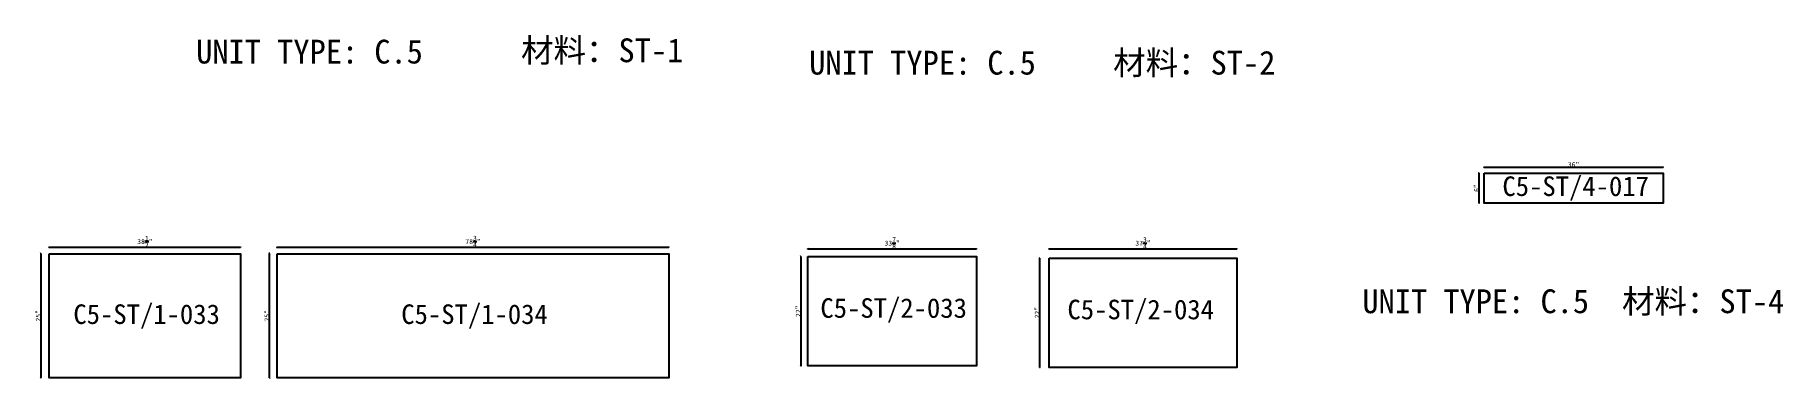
# Model space of a CAD drawing. Header units: millimetres. Extents: x -46962 to 137822, y -48342 to 2116.
# Drawn here: x -46669 to -37741, y -30990 to -29232 of the extents above; entities that cross this region are included whole.
import ezdxf
from ezdxf.enums import TextEntityAlignment as Align

# ---------------------------------------------------------------- set-up
doc = ezdxf.new("R2010")
doc.units = ezdxf.units.MM
doc.layers.add('COUNTERTOP_NUMBER', color=3, linetype='Continuous')
doc.layers.add('COUNTERTOPS', color=7, linetype='Continuous')
doc.styles.add('样式 1', font='')
doc.styles.get('样式 1').set_extended_font_data('NSimSun')
doc.dimstyles.new('副本 ISO-25', dxfattribs={"dimtxt": 25, "dimasz": 10, "dimexe": 1.5, "dimexo": 0.5, "dimtad": 1, "dimlfac": 0.03937, "dimlunit": 5, "dimtxsty": '样式 1', "dimblk": 'ARCHTICK', "dimcen": 2.5, "dimclrd": 256, "dimclrt": 1, "dimazin": 3, "dimtfac": 1, "dimtmove": 0, "dimatfit": 3, "dimfxlon": 1})

msp = doc.modelspace()

# ---------------------------------------------------------------- texts
at = {"style": '样式 1'}
for s, p in [('UNIT TYPE: C.5', (-45845.733, -29377.916)), ('材料：ST-1', (-44186.447, -29371.261)), ('UNIT TYPE: C.5', (-42714.959, -29434.589)), ('材料：ST-2', (-41162.234, -29434.589)), ('UNIT TYPE: C.5', (-39889.784, -30653.351)), ('材料：ST-4', (-38563.503, -30653.351))]:
    msp.add_text(s, height=121.5865, dxfattribs=at).set_placement(p)
at = {"layer": 'COUNTERTOP_NUMBER', "color": 3, "style": '样式 1'}
for s, p in [('C5-ST/4-017', (-38800.229, -30004.764)), ('C5-ST/1-033', (-46098.705, -30658.514)), ('C5-ST/1-034', (-44424.05, -30658.514)), ('C5-ST/2-033', (-42283.485, -30627.104)), ('C5-ST/2-034', (-41021.698, -30634.534))]:
    msp.add_text(s, height=100, dxfattribs=at).set_placement(p, align=Align.MIDDLE_CENTER)

# ---------------------------------------------------------------- blocks, each defined once
blk = doc.blocks.new('_ArchTick')
at = {"color": 0, "linetype": 'ByBlock', "const_width": 0.15}
blk.add_lwpolyline([(-0.5, -0.5), (0.5, 0.5)], dxfattribs=at)
blk = doc.blocks.new('*D142')
at = {"color": 0, "lineweight": -2, "transparency": 16777216}
for p, q in [((-46596.6, -30317.7), (-46596.6, -30315.2)), ((-45618.7, -30317.7), (-45618.7, -30315.2))]:
    blk.add_line(p, q, dxfattribs=at)
at = {"lineweight": -2, "transparency": 16777216}
blk.add_line((-46596.6, -30316.7), (-45618.7, -30316.7), dxfattribs=at)
at = {"layer": 'Defpoints', "color": 0, "transparency": 16777216}
for p in [(-46596.6, -30349.3), (-45618.7, -30316.7), (-45618.7, -30349.3)]:
    blk.add_point(p, dxfattribs=at)
at = {"lineweight": -2, "transparency": 16777216, "xscale": 10, "yscale": 10, "zscale": 10, "rotation": 180}
blk.add_blockref('_ArchTick', (-46596.6, -30316.7), dxfattribs=at)
at = {"lineweight": -2, "transparency": 16777216, "xscale": 10, "yscale": 10, "zscale": 10}
blk.add_blockref('_ArchTick', (-45618.7, -30316.7), dxfattribs=at)
at = {"color": 1, "transparency": 16777216, "insert": (-46107.6, -30287.6), "char_height": 25, "attachment_point": 5, "style": '样式 1'}
blk.add_mtext('\\A1;38{\\H1x;\\S1/2;}"', dxfattribs=at)
blk = doc.blocks.new('*D143')
at = {"color": 0, "lineweight": -2, "transparency": 16777216}
for p, q in [((-46638.5, -30349.3), (-46641, -30349.3)), ((-46638.5, -30984.3), (-46641, -30984.3))]:
    blk.add_line(p, q, dxfattribs=at)
at = {"lineweight": -2, "transparency": 16777216}
blk.add_line((-46639.5, -30349.3), (-46639.5, -30984.3), dxfattribs=at)
at = {"layer": 'Defpoints', "color": 0, "transparency": 16777216}
for p in [(-46596.6, -30349.3), (-46639.5, -30984.3), (-46596.6, -30984.3)]:
    blk.add_point(p, dxfattribs=at)
at = {"lineweight": -2, "transparency": 16777216, "xscale": 10, "yscale": 10, "zscale": 10}
for p, rotation in [((-46639.5, -30349.3), 90), ((-46639.5, -30984.3), 270)]:
    blk.add_blockref('_ArchTick', p, dxfattribs=dict(at, rotation=rotation))
at = {"color": 1, "transparency": 16777216, "insert": (-46652.6, -30666.8), "char_height": 25, "attachment_point": 5, "rotation": 90, "style": '样式 1'}
blk.add_mtext('\\A1;25"', dxfattribs=at)
blk = doc.blocks.new('*D144')
at = {"color": 0, "lineweight": -2, "transparency": 16777216}
for p, q in [((-45431.9, -30317.7), (-45431.9, -30315.2)), ((-43431.7, -30317.7), (-43431.7, -30315.2))]:
    blk.add_line(p, q, dxfattribs=at)
at = {"lineweight": -2, "transparency": 16777216}
blk.add_line((-45431.9, -30316.7), (-43431.7, -30316.7), dxfattribs=at)
at = {"layer": 'Defpoints', "color": 0, "transparency": 16777216}
for p in [(-45431.9, -30349.3), (-43431.7, -30316.7), (-43431.7, -30349.3)]:
    blk.add_point(p, dxfattribs=at)
at = {"lineweight": -2, "transparency": 16777216, "xscale": 10, "yscale": 10, "zscale": 10, "rotation": 180}
blk.add_blockref('_ArchTick', (-45431.9, -30316.7), dxfattribs=at)
at = {"lineweight": -2, "transparency": 16777216, "xscale": 10, "yscale": 10, "zscale": 10}
blk.add_blockref('_ArchTick', (-43431.7, -30316.7), dxfattribs=at)
at = {"color": 1, "transparency": 16777216, "insert": (-44431.8, -30287.6), "char_height": 25, "attachment_point": 5, "style": '样式 1'}
blk.add_mtext('\\A1;78{\\H1x;\\S3/4;}"', dxfattribs=at)
blk = doc.blocks.new('*D145')
at = {"color": 0, "lineweight": -2, "transparency": 16777216}
for p, q in [((-45470.3, -30349.3), (-45472.8, -30349.3)), ((-45470.3, -30984.3), (-45472.8, -30984.3))]:
    blk.add_line(p, q, dxfattribs=at)
at = {"lineweight": -2, "transparency": 16777216}
blk.add_line((-45471.3, -30984.3), (-45471.3, -30349.3), dxfattribs=at)
at = {"layer": 'Defpoints', "color": 0, "transparency": 16777216}
for p in [(-45471.3, -30349.3), (-45431.9, -30349.3), (-45431.9, -30984.3)]:
    blk.add_point(p, dxfattribs=at)
at = {"lineweight": -2, "transparency": 16777216, "xscale": 10, "yscale": 10, "zscale": 10}
for p, rotation in [((-45471.3, -30349.3), 90), ((-45471.3, -30984.3), 270)]:
    blk.add_blockref('_ArchTick', p, dxfattribs=dict(at, rotation=rotation))
at = {"color": 1, "transparency": 16777216, "insert": (-45484.4, -30666.8), "char_height": 25, "attachment_point": 5, "rotation": 90, "style": '样式 1'}
blk.add_mtext('\\A1;25"', dxfattribs=at)
blk = doc.blocks.new('*D138')
at = {"color": 0, "lineweight": -2, "transparency": 16777216}
for p, q in [((-42721.3, -30325.7), (-42721.3, -30323.2)), ((-41860.9, -30325.7), (-41860.9, -30323.2))]:
    blk.add_line(p, q, dxfattribs=at)
at = {"lineweight": -2, "transparency": 16777216}
blk.add_line((-42721.3, -30324.7), (-41860.9, -30324.7), dxfattribs=at)
at = {"layer": 'Defpoints', "color": 0, "transparency": 16777216}
for p in [(-41860.9, -30324.7), (-42721.3, -30364.1), (-41860.9, -30364.1)]:
    blk.add_point(p, dxfattribs=at)
at = {"lineweight": -2, "transparency": 16777216, "xscale": 10, "yscale": 10, "zscale": 10, "rotation": 180}
blk.add_blockref('_ArchTick', (-42721.3, -30324.7), dxfattribs=at)
at = {"lineweight": -2, "transparency": 16777216, "xscale": 10, "yscale": 10, "zscale": 10}
blk.add_blockref('_ArchTick', (-41860.9, -30324.7), dxfattribs=at)
at = {"color": 1, "transparency": 16777216, "insert": (-42291.1, -30295.6), "char_height": 25, "attachment_point": 5, "style": '样式 1'}
blk.add_mtext('\\A1;33{\\H1x;\\S7/8;}"', dxfattribs=at)
blk = doc.blocks.new('*D139')
at = {"color": 0, "lineweight": -2, "transparency": 16777216}
for p, q in [((-42757, -30364.1), (-42759.5, -30364.1)), ((-42757, -30922.9), (-42759.5, -30922.9))]:
    blk.add_line(p, q, dxfattribs=at)
at = {"lineweight": -2, "transparency": 16777216}
blk.add_line((-42758, -30364.1), (-42758, -30922.9), dxfattribs=at)
at = {"layer": 'Defpoints', "color": 0, "transparency": 16777216}
for p in [(-42721.3, -30364.1), (-42758, -30922.9), (-42721.3, -30922.9)]:
    blk.add_point(p, dxfattribs=at)
at = {"lineweight": -2, "transparency": 16777216, "xscale": 10, "yscale": 10, "zscale": 10}
for p, rotation in [((-42758, -30364.1), 90), ((-42758, -30922.9), 270)]:
    blk.add_blockref('_ArchTick', p, dxfattribs=dict(at, rotation=rotation))
at = {"color": 1, "transparency": 16777216, "insert": (-42771.1, -30643.5), "char_height": 25, "attachment_point": 5, "rotation": 90, "style": '样式 1'}
blk.add_mtext('\\A1;22"', dxfattribs=at)
blk = doc.blocks.new('*D140')
at = {"color": 0, "lineweight": -2, "transparency": 16777216}
for p, q in [((-41489.6, -30325.7), (-41489.6, -30323.2)), ((-40530.7, -30325.7), (-40530.7, -30323.2))]:
    blk.add_line(p, q, dxfattribs=at)
at = {"lineweight": -2, "transparency": 16777216}
blk.add_line((-41489.6, -30324.7), (-40530.7, -30324.7), dxfattribs=at)
at = {"layer": 'Defpoints', "color": 0, "transparency": 16777216}
for p in [(-40530.7, -30324.7), (-41489.6, -30371.6), (-40530.7, -30371.6)]:
    blk.add_point(p, dxfattribs=at)
at = {"lineweight": -2, "transparency": 16777216, "xscale": 10, "yscale": 10, "zscale": 10, "rotation": 180}
blk.add_blockref('_ArchTick', (-41489.6, -30324.7), dxfattribs=at)
at = {"lineweight": -2, "transparency": 16777216, "xscale": 10, "yscale": 10, "zscale": 10}
blk.add_blockref('_ArchTick', (-40530.7, -30324.7), dxfattribs=at)
at = {"color": 1, "transparency": 16777216, "insert": (-41010.1, -30295.6), "char_height": 25, "attachment_point": 5, "style": '样式 1'}
blk.add_mtext('\\A1;37{\\H1x;\\S3/4;}"', dxfattribs=at)
blk = doc.blocks.new('*D141')
at = {"color": 0, "lineweight": -2, "transparency": 16777216}
for p, q in [((-41536.7, -30371.6), (-41539.2, -30371.6)), ((-41536.7, -30930.4), (-41539.2, -30930.4))]:
    blk.add_line(p, q, dxfattribs=at)
at = {"lineweight": -2, "transparency": 16777216}
blk.add_line((-41537.7, -30930.4), (-41537.7, -30371.6), dxfattribs=at)
at = {"layer": 'Defpoints', "color": 0, "transparency": 16777216}
for p in [(-41537.7, -30371.6), (-41489.6, -30371.6), (-41489.6, -30930.4)]:
    blk.add_point(p, dxfattribs=at)
at = {"lineweight": -2, "transparency": 16777216, "xscale": 10, "yscale": 10, "zscale": 10}
for p, rotation in [((-41537.7, -30371.6), 90), ((-41537.7, -30930.4), 270)]:
    blk.add_blockref('_ArchTick', p, dxfattribs=dict(at, rotation=rotation))
at = {"color": 1, "transparency": 16777216, "insert": (-41550.8, -30651), "char_height": 25, "attachment_point": 5, "rotation": 90, "style": '样式 1'}
blk.add_mtext('\\A1;22"', dxfattribs=at)
blk = doc.blocks.new('*D146')
at = {"color": 0, "lineweight": -2, "transparency": 16777216}
for p, q in [((-39268.1, -29908.4), (-39268.1, -29905.9)), ((-38353.7, -29908.4), (-38353.7, -29905.9))]:
    blk.add_line(p, q, dxfattribs=at)
at = {"lineweight": -2, "transparency": 16777216}
blk.add_line((-39268.1, -29907.4), (-38353.7, -29907.4), dxfattribs=at)
at = {"layer": 'Defpoints', "color": 0, "transparency": 16777216}
for p in [(-38353.7, -29907.4), (-39268.1, -29938.2), (-38353.7, -29938.2)]:
    blk.add_point(p, dxfattribs=at)
at = {"lineweight": -2, "transparency": 16777216, "xscale": 10, "yscale": 10, "zscale": 10, "rotation": 180}
blk.add_blockref('_ArchTick', (-39268.1, -29907.4), dxfattribs=at)
at = {"lineweight": -2, "transparency": 16777216, "xscale": 10, "yscale": 10, "zscale": 10}
blk.add_blockref('_ArchTick', (-38353.7, -29907.4), dxfattribs=at)
at = {"color": 1, "transparency": 16777216, "insert": (-38810.9, -29894.2), "char_height": 25, "attachment_point": 5, "style": '样式 1'}
blk.add_mtext('\\A1;36"', dxfattribs=at)
blk = doc.blocks.new('*D147')
at = {"color": 0, "lineweight": -2, "transparency": 16777216}
for p, q in [((-39292.9, -29938.2), (-39295.4, -29938.2)), ((-39292.9, -30090.6), (-39295.4, -30090.6))]:
    blk.add_line(p, q, dxfattribs=at)
at = {"lineweight": -2, "transparency": 16777216}
blk.add_line((-39293.9, -30090.6), (-39293.9, -29938.2), dxfattribs=at)
at = {"layer": 'Defpoints', "color": 0, "transparency": 16777216}
for p in [(-39293.9, -29938.2), (-39268.1, -29938.2), (-39268.1, -30090.6)]:
    blk.add_point(p, dxfattribs=at)
at = {"lineweight": -2, "transparency": 16777216, "xscale": 10, "yscale": 10, "zscale": 10}
for p, rotation in [((-39293.9, -29938.2), 90), ((-39293.9, -30090.6), 270)]:
    blk.add_blockref('_ArchTick', p, dxfattribs=dict(at, rotation=rotation))
at = {"color": 1, "transparency": 16777216, "insert": (-39307.1, -30014.4), "char_height": 25, "attachment_point": 5, "rotation": 90, "style": '样式 1'}
blk.add_mtext('\\A1;6"', dxfattribs=at)

# ---------------------------------------------------------------- dimensions: what is measured, and where the dimension line sits
for base, p1, p2, picture, middle in [((-38353.692, -29907.359), (-39268.092, -29938.194), (-38353.692, -29938.194), '*D146', (-38810.892, -29894.234)), ((-45618.668, -30316.67), (-46596.568, -30349.345), (-45618.668, -30349.345), '*D142', (-46107.618, -30287.647)), ((-43431.664, -30316.67), (-45431.914, -30349.345), (-43431.664, -30349.345), '*D144', (-44431.789, -30287.577)), ((-41860.924, -30324.708), (-42721.349, -30364.135), (-41860.924, -30364.135), '*D138', (-42291.136, -30295.615)), ((-40530.711, -30324.708), (-41489.561, -30371.565), (-40530.711, -30371.565), '*D140', (-41010.136, -30295.615))]:
    dim = msp.add_linear_dim(base=base, p1=p1, p2=p2, dimstyle='副本 ISO-25')
    dim.commit()
    dim.dimension.update_dxf_attribs({"geometry": picture, "text_midpoint": middle})
for base, p1, p2, picture, middle in [((-39293.927, -29938.194), (-39268.092, -30090.594), (-39268.092, -29938.194), '*D147', (-39307.052, -30014.394)), ((-46639.522, -30984.345), (-46596.568, -30349.345), (-46596.568, -30984.345), '*D143', (-46652.647, -30666.845)), ((-45471.27, -30349.345), (-45431.914, -30984.345), (-45431.914, -30349.345), '*D145', (-45484.395, -30666.845)), ((-42757.995, -30922.935), (-42721.349, -30364.135), (-42721.349, -30922.935), '*D139', (-42771.12, -30643.535)), ((-41537.67, -30371.565), (-41489.561, -30930.365), (-41489.561, -30371.565), '*D141', (-41550.795, -30650.965))]:
    dim = msp.add_linear_dim(base=base, p1=p1, p2=p2, angle=90, dimstyle='副本 ISO-25')
    dim.commit()
    dim.dimension.update_dxf_attribs({"geometry": picture, "text_midpoint": middle})

# ---------------------------------------------------------------- linework, layer by layer
at = {"layer": 'COUNTERTOPS'}
for points in [[(-39268.092, -29938.194), (-38353.692, -29938.194), (-38353.692, -30090.594), (-39268.092, -30090.594)], [(-46596.568, -30349.345), (-45618.668, -30349.345), (-45618.668, -30984.345), (-46596.568, -30984.345)], [(-45431.914, -30349.345), (-43431.664, -30349.345), (-43431.664, -30984.345), (-45431.914, -30984.345)], [(-42721.349, -30364.135), (-41860.924, -30364.135), (-41860.924, -30922.935), (-42721.349, -30922.935)], [(-41489.561, -30371.565), (-40530.711, -30371.565), (-40530.711, -30930.365), (-41489.561, -30930.365)]]:
    msp.add_lwpolyline(points, close=True, dxfattribs=at)

msp.set_redraw_order([(e.dxf.handle, doc.entitydb.next_handle()) for e in msp.query("TEXT MTEXT ATTDEF DIMENSION ARC_DIMENSION")])  # texts and dimensions are drawn at this point

doc.saveas('drawing.dxf')
